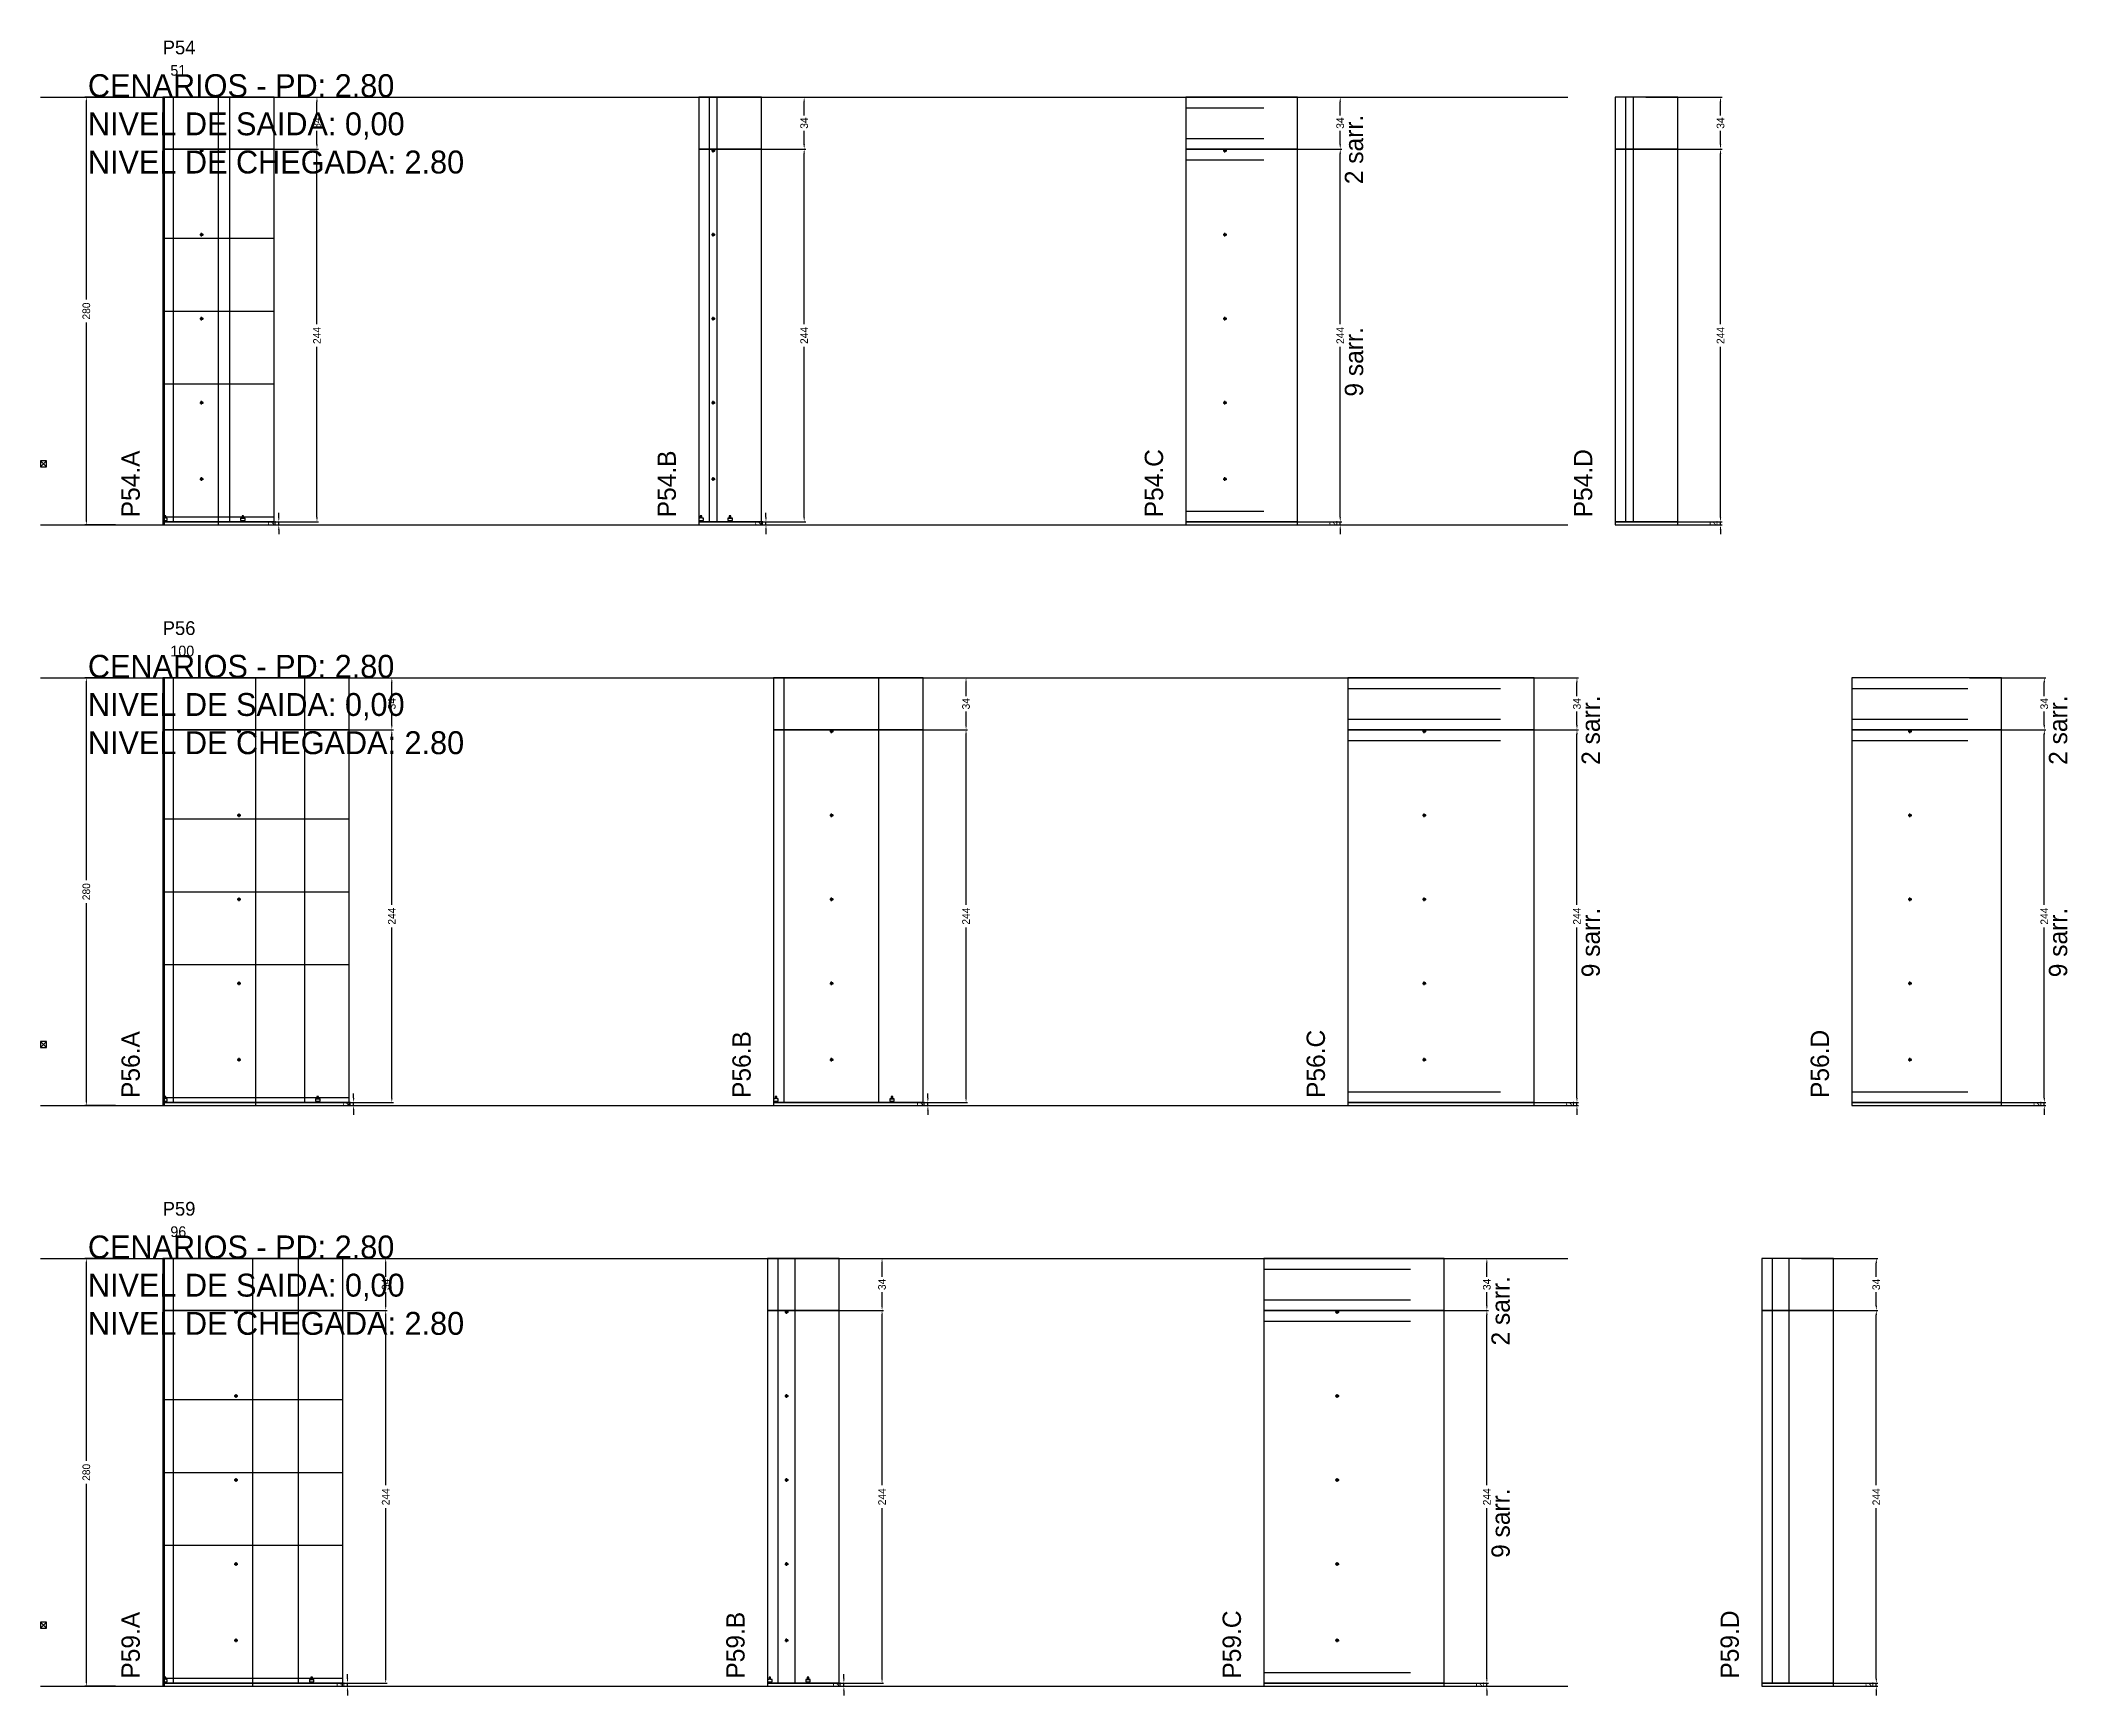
# Model space of a CAD drawing. Header units: centimetres. Extents: x -10500 to 4299, y -11026 to 295.
# Drawn here: x -7000 to -5673, y -8366 to -7283 of the extents above; entities that cross this region are included whole.
import ezdxf

# ---------------------------------------------------------------- set-up
doc = ezdxf.new("R2010")
doc.units = ezdxf.units.CM
doc.linetypes.add('DASHED', pattern=[2, -2])
for name, color, linetype in [('CHAPA', 140, 'Continuous'), ('COTA', 241, 'Continuous'), ('COTAS FURACAO', 16, 'Continuous'), ('Madeira', 30, 'Continuous'), ('MEIO_PONT', 160, 'Continuous'), ('NOMENCLATURA', 7, 'Continuous'), ('Nível', 160, 'Continuous'), ('Painéis', 200, 'Continuous'), ('Perfil Metálico', 150, 'Continuous'), ('SARR_2.2x7', 40, 'Continuous'), ('SARRAFO DE PRESSAO', 200, 'Continuous'), ('texto', 7, 'Continuous'), ('TEXTO_GERAL', 7, 'Continuous')]:
    doc.layers.add(name, color=color, linetype=linetype)
doc.dimstyles.new('PAINEL-NOVA', dxfattribs={"dimtxt": 5, "dimasz": 3, "dimexe": 1, "dimexo": 1, "dimgap": 1, "dimtad": 1, "dimcen": 2.5, "dimazin": 3, "dimtfac": 1, "dimtmove": 0, "dimatfit": 3})

msp = doc.modelspace()

# ---------------------------------------------------------------- texts
at = {"layer": 'NOMENCLATURA'}
for s, p in [('CENARIOS - PD: 2.80', (-6969, -7320)), ('NIVEL DE SAIDA: 0,00', (-6969, -7345)), ('NIVEL DE CHEGADA: 2.80', (-6969, -7370)), ('CENARIOS - PD: 2.80', (-6969, -7700)), ('NIVEL DE SAIDA: 0,00', (-6969, -7725)), ('NIVEL DE CHEGADA: 2.80', (-6969, -7750)), ('CENARIOS - PD: 2.80', (-6969, -8080)), ('NIVEL DE SAIDA: 0,00', (-6969, -8105)), ('NIVEL DE CHEGADA: 2.80', (-6969, -8130))]:
    msp.add_text(s, height=15, dxfattribs=at).set_placement(p)
for s, p in [('2 sarr.', (-6134, -7377)), ('9 sarr.', (-6134, -7516)), ('P54.A', (-6935, -7595)), ('P54.C', (-6265, -7595)), ('P54.D', (-5984, -7595)), ('P54.B', (-6584, -7595)), ('2 sarr.', (-5979, -7757)), ('2 sarr.', (-5673, -7757)), ('9 sarr.', (-5979, -7896)), ('9 sarr.', (-5673, -7896)), ('P56.A', (-6935, -7975)), ('P56.B', (-6535, -7975)), ('P56.C', (-6159, -7975)), ('P56.D', (-5829, -7975)), ('2 sarr.', (-6038, -8137)), ('9 sarr.', (-6038, -8276)), ('P59.A', (-6935, -8355)), ('P59.B', (-6539, -8355)), ('P59.C', (-6214, -8355)), ('P59.D', (-5888, -8355))]:
    msp.add_text(s, height=12, rotation=90, dxfattribs=at).set_placement(p)
at = {"layer": 'texto'}
for s, p in [('51', (-6915, -7306)), ('100', (-6915, -7686)), ('96', (-6915, -8066))]:
    msp.add_text(s, height=7, dxfattribs=at).set_placement(p)
at = {"layer": 'TEXTO_GERAL'}
for s, p in [('P54', (-6920, -7292)), ('P56', (-6920, -7672)), ('P59', (-6920, -8052))]:
    msp.add_text(s, height=9, dxfattribs=at).set_placement(p)

# ---------------------------------------------------------------- blocks, each defined once
blk = doc.blocks.new('_CLOSEDFILLED')
at = {"color": 0, "linetype": 'BYBLOCK'}
blk.add_solid([(-1, 0.16), (0, 0), (-1, -0.16)], dxfattribs=at)
blk = doc.blocks.new('*D707')
for p, q in [((-6951, -8080), (-6971, -8080)), ((-6970, -8212.5), (-6970, -8083)), ((-6970, -8357), (-6970, -8227.5)), ((-6951, -8360), (-6971, -8360))]:
    blk.add_line(p, q)
at = {"layer": 'Defpoints'}
for p in [(-6950, -8080), (-6970, -8360), (-6950, -8360)]:
    blk.add_point(p, dxfattribs=at)
at = {"layer": 'COTA', "xscale": 3, "yscale": 3}
for p, rotation in [((-6970, -8080), 90), ((-6970, -8360), 270)]:
    blk.add_blockref('_CLOSEDFILLED', p, dxfattribs=dict(at, rotation=rotation))
at = {"layer": 'COTA', "insert": (-6970, -8220), "char_height": 5, "attachment_point": 5, "rotation": 90}
blk.add_mtext('280', dxfattribs=at)
blk = doc.blocks.new('MULDURA')
at = {"layer": 'Paineis'}
for p, q in [((0, 0), (4, 4)), ((4, 0), (0, 4))]:
    blk.add_line(p, q, dxfattribs=at)
blk.add_lwpolyline([(0, 0), (4, 0), (4, 4), (0, 4)], close=True, dxfattribs=at)
blk = doc.blocks.new('*D709')
for p, q in [((-6823, -8114), (-6773, -8114)), ((-6774, -8228.5), (-6774, -8117)), ((-6774, -8355), (-6774, -8243.5)), ((-6823, -8358), (-6773, -8358))]:
    blk.add_line(p, q)
at = {"layer": 'Defpoints'}
for p in [(-6824, -8114), (-6824, -8358), (-6774, -8358)]:
    blk.add_point(p, dxfattribs=at)
at = {"layer": 'COTA', "xscale": 3, "yscale": 3}
for p, rotation in [((-6774, -8114), 90), ((-6774, -8358), 270)]:
    blk.add_blockref('_CLOSEDFILLED', p, dxfattribs=dict(at, rotation=rotation))
at = {"layer": 'COTA', "insert": (-6774, -8236), "char_height": 5, "attachment_point": 5, "rotation": 90}
blk.add_mtext('244', dxfattribs=at)
blk = doc.blocks.new('*D710')
for p, q in [((-6823, -8080), (-6773, -8080)), ((-6774, -8092), (-6774, -8083)), ((-6774, -8111), (-6774, -8102)), ((-6823, -8114), (-6773, -8114))]:
    blk.add_line(p, q)
at = {"layer": 'Defpoints'}
for p in [(-6824, -8080), (-6824, -8114), (-6774, -8114)]:
    blk.add_point(p, dxfattribs=at)
at = {"layer": 'COTA', "xscale": 3, "yscale": 3}
for p, rotation in [((-6774, -8080), 90), ((-6774, -8114), 270)]:
    blk.add_blockref('_CLOSEDFILLED', p, dxfattribs=dict(at, rotation=rotation))
at = {"layer": 'COTA', "insert": (-6774, -8097), "char_height": 5, "attachment_point": 5, "rotation": 90}
blk.add_mtext('34', dxfattribs=at)
blk = doc.blocks.new('SLIPTEE')
at = {"layer": 'Paineis'}
blk.add_lwpolyline([(0, 0), (3, 0), (3, 1.5), (2, 1.5), (2, 3), (1, 3), (1, 1.5), (0, 1.5)], close=True, dxfattribs=at)
blk = doc.blocks.new('SLIPTDD')
at = {"layer": 'Paineis'}
blk.add_line((0, 1.5), (3, 1.5), dxfattribs=at)
blk.add_lwpolyline([(0, 0), (3, 0), (3, 1.5), (2, 1.5), (2, 3), (1, 3), (1, 1.5), (0, 1.5)], close=True, dxfattribs=at)
blk = doc.blocks.new('furacao')
at = {"layer": 'COTAS FURACAO'}
for p, q in [((-1.2, 0), (1.2, 0)), ((0, -1.2), (0, 1.2))]:
    blk.add_line(p, q, dxfattribs=at)
blk.add_circle((0, 0), 0.8, dxfattribs=at)
blk = doc.blocks.new('*D712')
for p, q in [((-6498, -8114), (-6448, -8114)), ((-6449, -8228.5), (-6449, -8117)), ((-6449, -8355), (-6449, -8243.5)), ((-6498, -8358), (-6448, -8358))]:
    blk.add_line(p, q)
at = {"layer": 'Defpoints'}
for p in [(-6499, -8114), (-6499, -8358), (-6449, -8358)]:
    blk.add_point(p, dxfattribs=at)
at = {"layer": 'COTA', "xscale": 3, "yscale": 3}
for p, rotation in [((-6449, -8114), 90), ((-6449, -8358), 270)]:
    blk.add_blockref('_CLOSEDFILLED', p, dxfattribs=dict(at, rotation=rotation))
at = {"layer": 'COTA', "insert": (-6449, -8236), "char_height": 5, "attachment_point": 5, "rotation": 90}
blk.add_mtext('244', dxfattribs=at)
blk = doc.blocks.new('*D713')
for p, q in [((-6498, -8080), (-6448, -8080)), ((-6449, -8092), (-6449, -8083)), ((-6449, -8111), (-6449, -8102)), ((-6498, -8114), (-6448, -8114))]:
    blk.add_line(p, q)
at = {"layer": 'Defpoints'}
for p in [(-6499, -8080), (-6499, -8114), (-6449, -8114)]:
    blk.add_point(p, dxfattribs=at)
at = {"layer": 'COTA', "xscale": 3, "yscale": 3}
for p, rotation in [((-6449, -8080), 90), ((-6449, -8114), 270)]:
    blk.add_blockref('_CLOSEDFILLED', p, dxfattribs=dict(at, rotation=rotation))
at = {"layer": 'COTA', "insert": (-6449, -8097), "char_height": 5, "attachment_point": 5, "rotation": 90}
blk.add_mtext('34', dxfattribs=at)
blk = doc.blocks.new('*D715')
for p, q in [((-6102, -8114), (-6052, -8114)), ((-6053, -8228.5), (-6053, -8117)), ((-6053, -8355), (-6053, -8243.5)), ((-6102, -8358), (-6052, -8358))]:
    blk.add_line(p, q)
at = {"layer": 'Defpoints'}
for p in [(-6103, -8114), (-6103, -8358), (-6053, -8358)]:
    blk.add_point(p, dxfattribs=at)
at = {"layer": 'COTA', "xscale": 3, "yscale": 3}
for p, rotation in [((-6053, -8114), 90), ((-6053, -8358), 270)]:
    blk.add_blockref('_CLOSEDFILLED', p, dxfattribs=dict(at, rotation=rotation))
at = {"layer": 'COTA', "insert": (-6053, -8236), "char_height": 5, "attachment_point": 5, "rotation": 90}
blk.add_mtext('244', dxfattribs=at)
blk = doc.blocks.new('*D716')
for p, q in [((-6102, -8080), (-6052, -8080)), ((-6053, -8092), (-6053, -8083)), ((-6053, -8111), (-6053, -8102)), ((-6102, -8114), (-6052, -8114))]:
    blk.add_line(p, q)
at = {"layer": 'Defpoints'}
for p in [(-6103, -8080), (-6103, -8114), (-6053, -8114)]:
    blk.add_point(p, dxfattribs=at)
at = {"layer": 'COTA', "xscale": 3, "yscale": 3}
for p, rotation in [((-6053, -8080), 90), ((-6053, -8114), 270)]:
    blk.add_blockref('_CLOSEDFILLED', p, dxfattribs=dict(at, rotation=rotation))
at = {"layer": 'COTA', "insert": (-6053, -8097), "char_height": 5, "attachment_point": 5, "rotation": 90}
blk.add_mtext('34', dxfattribs=at)
blk = doc.blocks.new('*D718')
for p, q in [((-5847, -8114), (-5797, -8114)), ((-5798, -8228.5), (-5798, -8117)), ((-5798, -8355), (-5798, -8243.5)), ((-5847, -8358), (-5797, -8358))]:
    blk.add_line(p, q)
at = {"layer": 'Defpoints'}
for p in [(-5848, -8114), (-5848, -8358), (-5798, -8358)]:
    blk.add_point(p, dxfattribs=at)
at = {"layer": 'COTA', "xscale": 3, "yscale": 3}
for p, rotation in [((-5798, -8114), 90), ((-5798, -8358), 270)]:
    blk.add_blockref('_CLOSEDFILLED', p, dxfattribs=dict(at, rotation=rotation))
at = {"layer": 'COTA', "insert": (-5798, -8236), "char_height": 5, "attachment_point": 5, "rotation": 90}
blk.add_mtext('244', dxfattribs=at)
blk = doc.blocks.new('*D719')
for p, q in [((-5847, -8080), (-5797, -8080)), ((-5798, -8092), (-5798, -8083)), ((-5798, -8111), (-5798, -8102)), ((-5847, -8114), (-5797, -8114))]:
    blk.add_line(p, q)
at = {"layer": 'Defpoints'}
for p in [(-5848, -8080), (-5848, -8114), (-5798, -8114)]:
    blk.add_point(p, dxfattribs=at)
at = {"layer": 'COTA', "xscale": 3, "yscale": 3}
for p, rotation in [((-5798, -8080), 90), ((-5798, -8114), 270)]:
    blk.add_blockref('_CLOSEDFILLED', p, dxfattribs=dict(at, rotation=rotation))
at = {"layer": 'COTA', "insert": (-5798, -8097), "char_height": 5, "attachment_point": 5, "rotation": 90}
blk.add_mtext('34', dxfattribs=at)
blk = doc.blocks.new('*D673')
for p, q in [((-6951, -7700), (-6971, -7700)), ((-6970, -7832.5), (-6970, -7703)), ((-6970, -7977), (-6970, -7847.5)), ((-6951, -7980), (-6971, -7980))]:
    blk.add_line(p, q)
at = {"layer": 'Defpoints'}
for p in [(-6950, -7700), (-6970, -7980), (-6950, -7980)]:
    blk.add_point(p, dxfattribs=at)
at = {"layer": 'COTA', "xscale": 3, "yscale": 3}
for p, rotation in [((-6970, -7700), 90), ((-6970, -7980), 270)]:
    blk.add_blockref('_CLOSEDFILLED', p, dxfattribs=dict(at, rotation=rotation))
at = {"layer": 'COTA', "insert": (-6970, -7840), "char_height": 5, "attachment_point": 5, "rotation": 90}
blk.add_mtext('280', dxfattribs=at)
blk = doc.blocks.new('*D675')
for p, q in [((-6819, -7734), (-6769, -7734)), ((-6770, -7848.5), (-6770, -7737)), ((-6770, -7975), (-6770, -7863.5)), ((-6819, -7978), (-6769, -7978))]:
    blk.add_line(p, q)
at = {"layer": 'Defpoints'}
for p in [(-6820, -7734), (-6820, -7978), (-6770, -7978)]:
    blk.add_point(p, dxfattribs=at)
at = {"layer": 'COTA', "xscale": 3, "yscale": 3}
for p, rotation in [((-6770, -7734), 90), ((-6770, -7978), 270)]:
    blk.add_blockref('_CLOSEDFILLED', p, dxfattribs=dict(at, rotation=rotation))
at = {"layer": 'COTA', "insert": (-6770, -7856), "char_height": 5, "attachment_point": 5, "rotation": 90}
blk.add_mtext('244', dxfattribs=at)
blk = doc.blocks.new('*D676')
for p, q in [((-6819, -7700), (-6769, -7700)), ((-6770, -7712), (-6770, -7703)), ((-6770, -7731), (-6770, -7722)), ((-6819, -7734), (-6769, -7734))]:
    blk.add_line(p, q)
at = {"layer": 'Defpoints'}
for p in [(-6820, -7700), (-6820, -7734), (-6770, -7734)]:
    blk.add_point(p, dxfattribs=at)
at = {"layer": 'COTA', "xscale": 3, "yscale": 3}
for p, rotation in [((-6770, -7700), 90), ((-6770, -7734), 270)]:
    blk.add_blockref('_CLOSEDFILLED', p, dxfattribs=dict(at, rotation=rotation))
at = {"layer": 'COTA', "insert": (-6770, -7717), "char_height": 5, "attachment_point": 5, "rotation": 90}
blk.add_mtext('34', dxfattribs=at)
blk = doc.blocks.new('*D678')
for p, q in [((-6443, -7734), (-6393, -7734)), ((-6394, -7848.5), (-6394, -7737)), ((-6394, -7975), (-6394, -7863.5)), ((-6443, -7978), (-6393, -7978))]:
    blk.add_line(p, q)
at = {"layer": 'Defpoints'}
for p in [(-6444, -7734), (-6444, -7978), (-6394, -7978)]:
    blk.add_point(p, dxfattribs=at)
at = {"layer": 'COTA', "xscale": 3, "yscale": 3}
for p, rotation in [((-6394, -7734), 90), ((-6394, -7978), 270)]:
    blk.add_blockref('_CLOSEDFILLED', p, dxfattribs=dict(at, rotation=rotation))
at = {"layer": 'COTA', "insert": (-6394, -7856), "char_height": 5, "attachment_point": 5, "rotation": 90}
blk.add_mtext('244', dxfattribs=at)
blk = doc.blocks.new('*D679')
for p, q in [((-6443, -7700), (-6393, -7700)), ((-6394, -7712), (-6394, -7703)), ((-6394, -7731), (-6394, -7722)), ((-6443, -7734), (-6393, -7734))]:
    blk.add_line(p, q)
at = {"layer": 'Defpoints'}
for p in [(-6444, -7700), (-6444, -7734), (-6394, -7734)]:
    blk.add_point(p, dxfattribs=at)
at = {"layer": 'COTA', "xscale": 3, "yscale": 3}
for p, rotation in [((-6394, -7700), 90), ((-6394, -7734), 270)]:
    blk.add_blockref('_CLOSEDFILLED', p, dxfattribs=dict(at, rotation=rotation))
at = {"layer": 'COTA', "insert": (-6394, -7717), "char_height": 5, "attachment_point": 5, "rotation": 90}
blk.add_mtext('34', dxfattribs=at)
blk = doc.blocks.new('*D681')
for p, q in [((-6043, -7734), (-5993, -7734)), ((-5994, -7848.5), (-5994, -7737)), ((-5994, -7975), (-5994, -7863.5)), ((-6043, -7978), (-5993, -7978))]:
    blk.add_line(p, q)
at = {"layer": 'Defpoints'}
for p in [(-6044, -7734), (-6044, -7978), (-5994, -7978)]:
    blk.add_point(p, dxfattribs=at)
at = {"layer": 'COTA', "xscale": 3, "yscale": 3}
for p, rotation in [((-5994, -7734), 90), ((-5994, -7978), 270)]:
    blk.add_blockref('_CLOSEDFILLED', p, dxfattribs=dict(at, rotation=rotation))
at = {"layer": 'COTA', "insert": (-5994, -7856), "char_height": 5, "attachment_point": 5, "rotation": 90}
blk.add_mtext('244', dxfattribs=at)
blk = doc.blocks.new('*D682')
for p, q in [((-6043, -7700), (-5993, -7700)), ((-5994, -7712), (-5994, -7703)), ((-5994, -7731), (-5994, -7722)), ((-6043, -7734), (-5993, -7734))]:
    blk.add_line(p, q)
at = {"layer": 'Defpoints'}
for p in [(-6044, -7700), (-6044, -7734), (-5994, -7734)]:
    blk.add_point(p, dxfattribs=at)
at = {"layer": 'COTA', "xscale": 3, "yscale": 3}
for p, rotation in [((-5994, -7700), 90), ((-5994, -7734), 270)]:
    blk.add_blockref('_CLOSEDFILLED', p, dxfattribs=dict(at, rotation=rotation))
at = {"layer": 'COTA', "insert": (-5994, -7717), "char_height": 5, "attachment_point": 5, "rotation": 90}
blk.add_mtext('34', dxfattribs=at)
blk = doc.blocks.new('*D684')
for p, q in [((-5737, -7734), (-5687, -7734)), ((-5688, -7848.5), (-5688, -7737)), ((-5688, -7975), (-5688, -7863.5)), ((-5737, -7978), (-5687, -7978))]:
    blk.add_line(p, q)
at = {"layer": 'Defpoints'}
for p in [(-5738, -7734), (-5738, -7978), (-5688, -7978)]:
    blk.add_point(p, dxfattribs=at)
at = {"layer": 'COTA', "xscale": 3, "yscale": 3}
for p, rotation in [((-5688, -7734), 90), ((-5688, -7978), 270)]:
    blk.add_blockref('_CLOSEDFILLED', p, dxfattribs=dict(at, rotation=rotation))
at = {"layer": 'COTA', "insert": (-5688, -7856), "char_height": 5, "attachment_point": 5, "rotation": 90}
blk.add_mtext('244', dxfattribs=at)
blk = doc.blocks.new('*D685')
for p, q in [((-5737, -7700), (-5687, -7700)), ((-5688, -7712), (-5688, -7703)), ((-5688, -7731), (-5688, -7722)), ((-5737, -7734), (-5687, -7734))]:
    blk.add_line(p, q)
at = {"layer": 'Defpoints'}
for p in [(-5738, -7700), (-5738, -7734), (-5688, -7734)]:
    blk.add_point(p, dxfattribs=at)
at = {"layer": 'COTA', "xscale": 3, "yscale": 3}
for p, rotation in [((-5688, -7700), 90), ((-5688, -7734), 270)]:
    blk.add_blockref('_CLOSEDFILLED', p, dxfattribs=dict(at, rotation=rotation))
at = {"layer": 'COTA', "insert": (-5688, -7717), "char_height": 5, "attachment_point": 5, "rotation": 90}
blk.add_mtext('34', dxfattribs=at)
blk = doc.blocks.new('*D639')
for p, q in [((-6951, -7320), (-6971, -7320)), ((-6970, -7452.5), (-6970, -7323)), ((-6970, -7597), (-6970, -7467.5)), ((-6951, -7600), (-6971, -7600))]:
    blk.add_line(p, q)
at = {"layer": 'Defpoints'}
for p in [(-6950, -7320), (-6970, -7600), (-6950, -7600)]:
    blk.add_point(p, dxfattribs=at)
at = {"layer": 'COTA', "xscale": 3, "yscale": 3}
for p, rotation in [((-6970, -7320), 90), ((-6970, -7600), 270)]:
    blk.add_blockref('_CLOSEDFILLED', p, dxfattribs=dict(at, rotation=rotation))
at = {"layer": 'COTA', "insert": (-6970, -7460), "char_height": 5, "attachment_point": 5, "rotation": 90}
blk.add_mtext('280', dxfattribs=at)
blk = doc.blocks.new('*D641')
for p, q in [((-6868, -7354), (-6818, -7354)), ((-6819, -7468.5), (-6819, -7357)), ((-6819, -7595), (-6819, -7483.5)), ((-6868, -7598), (-6818, -7598))]:
    blk.add_line(p, q)
at = {"layer": 'Defpoints'}
for p in [(-6869, -7354), (-6869, -7598), (-6819, -7598)]:
    blk.add_point(p, dxfattribs=at)
at = {"layer": 'COTA', "xscale": 3, "yscale": 3}
for p, rotation in [((-6819, -7354), 90), ((-6819, -7598), 270)]:
    blk.add_blockref('_CLOSEDFILLED', p, dxfattribs=dict(at, rotation=rotation))
at = {"layer": 'COTA', "insert": (-6819, -7476), "char_height": 5, "attachment_point": 5, "rotation": 90}
blk.add_mtext('244', dxfattribs=at)
blk = doc.blocks.new('*D642')
for p, q in [((-6868, -7320), (-6818, -7320)), ((-6819, -7332), (-6819, -7323)), ((-6819, -7351), (-6819, -7342)), ((-6868, -7354), (-6818, -7354))]:
    blk.add_line(p, q)
at = {"layer": 'Defpoints'}
for p in [(-6869, -7320), (-6869, -7354), (-6819, -7354)]:
    blk.add_point(p, dxfattribs=at)
at = {"layer": 'COTA', "xscale": 3, "yscale": 3}
for p, rotation in [((-6819, -7320), 90), ((-6819, -7354), 270)]:
    blk.add_blockref('_CLOSEDFILLED', p, dxfattribs=dict(at, rotation=rotation))
at = {"layer": 'COTA', "insert": (-6819, -7337), "char_height": 5, "attachment_point": 5, "rotation": 90}
blk.add_mtext('34', dxfattribs=at)
blk = doc.blocks.new('*D644')
for p, q in [((-6549, -7354), (-6499, -7354)), ((-6500, -7468.5), (-6500, -7357)), ((-6500, -7595), (-6500, -7483.5)), ((-6549, -7598), (-6499, -7598))]:
    blk.add_line(p, q)
at = {"layer": 'Defpoints'}
for p in [(-6550, -7354), (-6550, -7598), (-6500, -7598)]:
    blk.add_point(p, dxfattribs=at)
at = {"layer": 'COTA', "xscale": 3, "yscale": 3}
for p, rotation in [((-6500, -7354), 90), ((-6500, -7598), 270)]:
    blk.add_blockref('_CLOSEDFILLED', p, dxfattribs=dict(at, rotation=rotation))
at = {"layer": 'COTA', "insert": (-6500, -7476), "char_height": 5, "attachment_point": 5, "rotation": 90}
blk.add_mtext('244', dxfattribs=at)
blk = doc.blocks.new('*D645')
for p, q in [((-6549, -7320), (-6499, -7320)), ((-6500, -7332), (-6500, -7323)), ((-6500, -7351), (-6500, -7342)), ((-6549, -7354), (-6499, -7354))]:
    blk.add_line(p, q)
at = {"layer": 'Defpoints'}
for p in [(-6550, -7320), (-6550, -7354), (-6500, -7354)]:
    blk.add_point(p, dxfattribs=at)
at = {"layer": 'COTA', "xscale": 3, "yscale": 3}
for p, rotation in [((-6500, -7320), 90), ((-6500, -7354), 270)]:
    blk.add_blockref('_CLOSEDFILLED', p, dxfattribs=dict(at, rotation=rotation))
at = {"layer": 'COTA', "insert": (-6500, -7337), "char_height": 5, "attachment_point": 5, "rotation": 90}
blk.add_mtext('34', dxfattribs=at)
blk = doc.blocks.new('*D647')
for p, q in [((-6198, -7354), (-6148, -7354)), ((-6149, -7468.5), (-6149, -7357)), ((-6149, -7595), (-6149, -7483.5)), ((-6198, -7598), (-6148, -7598))]:
    blk.add_line(p, q)
at = {"layer": 'Defpoints'}
for p in [(-6199, -7354), (-6199, -7598), (-6149, -7598)]:
    blk.add_point(p, dxfattribs=at)
at = {"layer": 'COTA', "xscale": 3, "yscale": 3}
for p, rotation in [((-6149, -7354), 90), ((-6149, -7598), 270)]:
    blk.add_blockref('_CLOSEDFILLED', p, dxfattribs=dict(at, rotation=rotation))
at = {"layer": 'COTA', "insert": (-6149, -7476), "char_height": 5, "attachment_point": 5, "rotation": 90}
blk.add_mtext('244', dxfattribs=at)
blk = doc.blocks.new('*D648')
for p, q in [((-6198, -7320), (-6148, -7320)), ((-6149, -7332), (-6149, -7323)), ((-6149, -7351), (-6149, -7342)), ((-6198, -7354), (-6148, -7354))]:
    blk.add_line(p, q)
at = {"layer": 'Defpoints'}
for p in [(-6199, -7320), (-6199, -7354), (-6149, -7354)]:
    blk.add_point(p, dxfattribs=at)
at = {"layer": 'COTA', "xscale": 3, "yscale": 3}
for p, rotation in [((-6149, -7320), 90), ((-6149, -7354), 270)]:
    blk.add_blockref('_CLOSEDFILLED', p, dxfattribs=dict(at, rotation=rotation))
at = {"layer": 'COTA', "insert": (-6149, -7337), "char_height": 5, "attachment_point": 5, "rotation": 90}
blk.add_mtext('34', dxfattribs=at)
blk = doc.blocks.new('*D650')
for p, q in [((-5949, -7354), (-5899, -7354)), ((-5900, -7468.5), (-5900, -7357)), ((-5900, -7595), (-5900, -7483.5)), ((-5949, -7598), (-5899, -7598))]:
    blk.add_line(p, q)
at = {"layer": 'Defpoints'}
for p in [(-5950, -7354), (-5950, -7598), (-5900, -7598)]:
    blk.add_point(p, dxfattribs=at)
at = {"layer": 'COTA', "xscale": 3, "yscale": 3}
for p, rotation in [((-5900, -7354), 90), ((-5900, -7598), 270)]:
    blk.add_blockref('_CLOSEDFILLED', p, dxfattribs=dict(at, rotation=rotation))
at = {"layer": 'COTA', "insert": (-5900, -7476), "char_height": 5, "attachment_point": 5, "rotation": 90}
blk.add_mtext('244', dxfattribs=at)
blk = doc.blocks.new('*D651')
for p, q in [((-5949, -7320), (-5899, -7320)), ((-5900, -7332), (-5900, -7323)), ((-5900, -7351), (-5900, -7342)), ((-5949, -7354), (-5899, -7354))]:
    blk.add_line(p, q)
at = {"layer": 'Defpoints'}
for p in [(-5950, -7320), (-5950, -7354), (-5900, -7354)]:
    blk.add_point(p, dxfattribs=at)
at = {"layer": 'COTA', "xscale": 3, "yscale": 3}
for p, rotation in [((-5900, -7320), 90), ((-5900, -7354), 270)]:
    blk.add_blockref('_CLOSEDFILLED', p, dxfattribs=dict(at, rotation=rotation))
at = {"layer": 'COTA', "insert": (-5900, -7337), "char_height": 5, "attachment_point": 5, "rotation": 90}
blk.add_mtext('34', dxfattribs=at)

# ---------------------------------------------------------------- dimensions: what is measured, and where the dimension line sits
at = {"layer": 'COTA'}
for base, p1, p2, picture, middle in [((-6970, -7600), (-6950, -7600), (-6950, -7320), '*D639', (-6970, -7460)), ((-6819, -7354), (-6869, -7354), (-6869, -7320), '*D642', (-6819, -7337)), ((-6500, -7354), (-6550, -7354), (-6550, -7320), '*D645', (-6500, -7337)), ((-6149, -7354), (-6199, -7354), (-6199, -7320), '*D648', (-6149, -7337)), ((-5900, -7354), (-5950, -7354), (-5950, -7320), '*D651', (-5900, -7337)), ((-6819, -7598), (-6869, -7598), (-6869, -7354), '*D641', (-6819, -7476)), ((-6500, -7598), (-6550, -7598), (-6550, -7354), '*D644', (-6500, -7476)), ((-6149, -7598), (-6199, -7598), (-6199, -7354), '*D647', (-6149, -7476)), ((-5900, -7598), (-5950, -7598), (-5950, -7354), '*D650', (-5900, -7476)), ((-6970, -7980), (-6950, -7980), (-6950, -7700), '*D673', (-6970, -7840)), ((-6770, -7734), (-6820, -7734), (-6820, -7700), '*D676', (-6770, -7717)), ((-6394, -7734), (-6444, -7734), (-6444, -7700), '*D679', (-6394, -7717)), ((-5994, -7734), (-6044, -7734), (-6044, -7700), '*D682', (-5994, -7717)), ((-5688, -7734), (-5738, -7734), (-5738, -7700), '*D685', (-5688, -7717)), ((-6770, -7978), (-6820, -7978), (-6820, -7734), '*D675', (-6770, -7856)), ((-6394, -7978), (-6444, -7978), (-6444, -7734), '*D678', (-6394, -7856)), ((-5994, -7978), (-6044, -7978), (-6044, -7734), '*D681', (-5994, -7856)), ((-5688, -7978), (-5738, -7978), (-5738, -7734), '*D684', (-5688, -7856)), ((-6970, -8360), (-6950, -8360), (-6950, -8080), '*D707', (-6970, -8220)), ((-6774, -8114), (-6824, -8114), (-6824, -8080), '*D710', (-6774, -8097)), ((-6449, -8114), (-6499, -8114), (-6499, -8080), '*D713', (-6449, -8097)), ((-6053, -8114), (-6103, -8114), (-6103, -8080), '*D716', (-6053, -8097)), ((-5798, -8114), (-5848, -8114), (-5848, -8080), '*D719', (-5798, -8097)), ((-6774, -8358), (-6824, -8358), (-6824, -8114), '*D709', (-6774, -8236)), ((-6449, -8358), (-6499, -8358), (-6499, -8114), '*D712', (-6449, -8236)), ((-6053, -8358), (-6103, -8358), (-6103, -8114), '*D715', (-6053, -8236)), ((-5798, -8358), (-5848, -8358), (-5848, -8114), '*D718', (-5798, -8236))]:
    dim = msp.add_linear_dim(base=base, p1=p1, p2=p2, angle=90, dimstyle='PAINEL-NOVA', dxfattribs=at)
    dim.commit()
    dim.dimension.update_dxf_attribs({"geometry": picture, "text_midpoint": middle})
for base, p1, p2 in [((-6844, -7600), (-6869, -7600), (-6869, -7598)), ((-6525, -7600), (-6550, -7600), (-6550, -7598)), ((-6149, -7600), (-6199, -7600), (-6199, -7598)), ((-5900, -7600), (-5950, -7600), (-5950, -7598)), ((-6795, -7980), (-6820, -7980), (-6820, -7978)), ((-6419, -7980), (-6444, -7980), (-6444, -7978)), ((-5994, -7980), (-6044, -7980), (-6044, -7978)), ((-5688, -7980), (-5738, -7980), (-5738, -7978)), ((-6799, -8360), (-6824, -8360), (-6824, -8358)), ((-6474, -8360), (-6499, -8360), (-6499, -8358)), ((-6053, -8360), (-6103, -8360), (-6103, -8358)), ((-5798, -8360), (-5848, -8360), (-5848, -8358))]:
    msp.add_linear_dim(base=base, p1=p1, p2=p2, angle=90, dimstyle='PAINEL-NOVA', dxfattribs=at).render()

# ---------------------------------------------------------------- linework, layer by layer
at = {"layer": 'CHAPA'}
for points in [[(-6920, -7600), (-6918.8, -7600), (-6918.8, -7320), (-6920, -7320)], [(-6920, -7980), (-6918.8, -7980), (-6918.8, -7700), (-6920, -7700)], [(-6920, -8360), (-6918.8, -8360), (-6918.8, -8080), (-6920, -8080)]]:
    msp.add_lwpolyline(points, close=True, dxfattribs=at)
at = {"layer": 'Madeira'}
for points in [[(-6920, -7412.4), (-6847, -7412.4)], [(-6920, -7507.6), (-6847, -7507.6)], [(-6920, -7792.4), (-6798, -7792.4)], [(-6920, -7887.6), (-6798, -7887.6)], [(-6920, -8172.4), (-6802, -8172.4)], [(-6920, -8267.6), (-6802, -8267.6)]]:
    msp.add_lwpolyline(points, dxfattribs=at)
at = {"layer": 'MEIO_PONT'}
for points in [[(-6920, -7460), (-6847, -7460)], [(-6920, -7840), (-6798, -7840)], [(-6920, -8220), (-6802, -8220)]]:
    msp.add_lwpolyline(points, dxfattribs=at)
at = {"layer": 'Nível', "linetype": 'DASHED'}
for points in [[(-7000, -7320), (-6000, -7320)], [(-7000, -7600), (-6000, -7600)], [(-7000, -7700), (-6000, -7700)], [(-7000, -7980), (-6000, -7980)], [(-7000, -8080), (-6000, -8080)], [(-7000, -8360), (-6000, -8360)]]:
    msp.add_lwpolyline(points, dxfattribs=at)
at = {"layer": 'Painéis'}
for points in [[(-6920, -7354), (-6847, -7354), (-6847, -7320), (-6920, -7320)], [(-6920, -7600), (-6847, -7600), (-6847, -7320), (-6920, -7320)], [(-6569, -7354), (-6528, -7354), (-6528, -7320), (-6569, -7320)], [(-6250, -7354), (-6177, -7354), (-6177, -7320), (-6250, -7320)], [(-5969, -7354), (-5928, -7354), (-5928, -7320), (-5969, -7320)], [(-6920, -7598), (-6847, -7598), (-6847, -7354), (-6920, -7354)], [(-6569, -7598), (-6528, -7598), (-6528, -7354), (-6569, -7354)], [(-6250, -7598), (-6177, -7598), (-6177, -7354), (-6250, -7354)], [(-5969, -7598), (-5928, -7598), (-5928, -7354), (-5969, -7354)], [(-6920, -7600), (-6847, -7600), (-6847, -7598), (-6920, -7598)], [(-6569, -7600), (-6528, -7600), (-6528, -7598), (-6569, -7598)], [(-6250, -7600), (-6177, -7600), (-6177, -7598), (-6250, -7598)], [(-5969, -7600), (-5928, -7600), (-5928, -7598), (-5969, -7598)], [(-6920, -7734), (-6798, -7734), (-6798, -7700), (-6920, -7700)], [(-6920, -7980), (-6798, -7980), (-6798, -7700), (-6920, -7700)], [(-6520, -7734), (-6422, -7734), (-6422, -7700), (-6520, -7700)], [(-6144, -7734), (-6022, -7734), (-6022, -7700), (-6144, -7700)], [(-5814, -7734), (-5716, -7734), (-5716, -7700), (-5814, -7700)], [(-6920, -7978), (-6798, -7978), (-6798, -7734), (-6920, -7734)], [(-6520, -7978), (-6422, -7978), (-6422, -7734), (-6520, -7734)], [(-6144, -7978), (-6022, -7978), (-6022, -7734), (-6144, -7734)], [(-5814, -7978), (-5716, -7978), (-5716, -7734), (-5814, -7734)], [(-6920, -7980), (-6798, -7980), (-6798, -7978), (-6920, -7978)], [(-6520, -7980), (-6422, -7980), (-6422, -7978), (-6520, -7978)], [(-6144, -7980), (-6022, -7980), (-6022, -7978), (-6144, -7978)], [(-5814, -7980), (-5716, -7980), (-5716, -7978), (-5814, -7978)], [(-6920, -8114), (-6802, -8114), (-6802, -8080), (-6920, -8080)], [(-6920, -8360), (-6802, -8360), (-6802, -8080), (-6920, -8080)], [(-6524, -8114), (-6477, -8114), (-6477, -8080), (-6524, -8080)], [(-6199, -8114), (-6081, -8114), (-6081, -8080), (-6199, -8080)], [(-5873, -8114), (-5826, -8114), (-5826, -8080), (-5873, -8080)], [(-6920, -8358), (-6802, -8358), (-6802, -8114), (-6920, -8114)], [(-6524, -8358), (-6477, -8358), (-6477, -8114), (-6524, -8114)], [(-6199, -8358), (-6081, -8358), (-6081, -8114), (-6199, -8114)], [(-5873, -8358), (-5826, -8358), (-5826, -8114), (-5873, -8114)], [(-6920, -8360), (-6802, -8360), (-6802, -8358), (-6920, -8358)], [(-6524, -8360), (-6477, -8360), (-6477, -8358), (-6524, -8358)], [(-6199, -8360), (-6081, -8360), (-6081, -8358), (-6199, -8358)], [(-5873, -8360), (-5826, -8360), (-5826, -8358), (-5873, -8358)]]:
    msp.add_lwpolyline(points, close=True, dxfattribs=at)
at = {"layer": 'Perfil Metálico'}
for p, q in [((-6883.5, -7600), (-6883.5, -7320)), ((-6859, -7980), (-6859, -7700)), ((-6861, -8360), (-6861, -8080))]:
    msp.add_line(p, q, dxfattribs=at)
at = {"layer": 'SARR_2.2x7'}
for points in [[(-6913, -7354), (-6913, -7320)], [(-6876, -7354), (-6876, -7320)], [(-6562, -7354), (-6562, -7320)], [(-6557, -7354), (-6557, -7320)], [(-5962, -7354), (-5962, -7320)], [(-5957, -7354), (-5957, -7320)], [(-6250, -7327), (-6199, -7327)], [(-6250, -7347), (-6199, -7347)], [(-6250, -7361), (-6199, -7361)], [(-6250, -7591), (-6199, -7591)], [(-6913, -7734), (-6913, -7700)], [(-6827, -7734), (-6827, -7700)], [(-6513, -7734), (-6513, -7700)], [(-6451, -7734), (-6451, -7700)], [(-6144, -7707), (-6044, -7707)], [(-5814, -7707), (-5738, -7707)], [(-6144, -7727), (-6044, -7727)], [(-5814, -7727), (-5738, -7727)], [(-6144, -7741), (-6044, -7741)], [(-5814, -7741), (-5738, -7741)], [(-6144, -7971), (-6044, -7971)], [(-5814, -7971), (-5738, -7971)], [(-6913, -8114), (-6913, -8080)], [(-6831, -8114), (-6831, -8080)], [(-6517, -8114), (-6517, -8080)], [(-6506, -8114), (-6506, -8080)], [(-5866, -8114), (-5866, -8080)], [(-5855, -8114), (-5855, -8080)], [(-6199, -8087), (-6103, -8087)], [(-6199, -8107), (-6103, -8107)], [(-6199, -8121), (-6103, -8121)], [(-6199, -8351), (-6103, -8351)]]:
    msp.add_lwpolyline(points, dxfattribs=at)
at = {"layer": 'SARR_2.2x7', "linetype": 'DASHED'}
for points in [[(-6913, -7598), (-6913, -7354)], [(-6876, -7598), (-6876, -7354)], [(-6562, -7598), (-6562, -7354)], [(-6557, -7598), (-6557, -7354)], [(-5962, -7598), (-5962, -7354)], [(-5957, -7598), (-5957, -7354)], [(-6913, -7978), (-6913, -7734)], [(-6827, -7978), (-6827, -7734)], [(-6513, -7978), (-6513, -7734)], [(-6451, -7978), (-6451, -7734)], [(-6913, -8358), (-6913, -8114)], [(-6831, -8358), (-6831, -8114)], [(-6517, -8358), (-6517, -8114)], [(-6506, -8358), (-6506, -8114)], [(-5866, -8358), (-5866, -8114)], [(-5855, -8358), (-5855, -8114)]]:
    msp.add_lwpolyline(points, dxfattribs=at)
at = {"layer": 'SARRAFO DE PRESSAO'}
for points in [[(-6920, -7600), (-6847, -7600), (-6847, -7595), (-6920, -7595)], [(-6920, -7980), (-6798, -7980), (-6798, -7975), (-6920, -7975)], [(-6920, -8360), (-6802, -8360), (-6802, -8355), (-6920, -8355)]]:
    msp.add_lwpolyline(points, close=True, dxfattribs=at)

# ---------------------------------------------------------------- block references
at = {"layer": 'COTA'}
for name, p in [('furacao', (-6894.5, -7355)), ('furacao', (-6559.5, -7355)), ('furacao', (-6224.5, -7355)), ('furacao', (-6894.5, -7410)), ('furacao', (-6559.5, -7410)), ('furacao', (-6224.5, -7410)), ('furacao', (-6894.5, -7465)), ('furacao', (-6559.5, -7465)), ('furacao', (-6224.5, -7465)), ('furacao', (-6894.5, -7520)), ('furacao', (-6559.5, -7520)), ('furacao', (-6224.5, -7520)), ('MULDURA', (-7000, -7562)), ('furacao', (-6894.5, -7570)), ('furacao', (-6559.5, -7570)), ('furacao', (-6224.5, -7570)), ('SLIPTEE', (-6920, -7597)), ('SLIPTDD', (-6869, -7597)), ('SLIPTEE', (-6569, -7597)), ('SLIPTDD', (-6550, -7597)), ('furacao', (-6870, -7735)), ('furacao', (-6482, -7735)), ('furacao', (-6094, -7735)), ('furacao', (-5776, -7735)), ('furacao', (-6870, -7790)), ('furacao', (-6482, -7790)), ('furacao', (-6094, -7790)), ('furacao', (-5776, -7790)), ('furacao', (-6870, -7845)), ('furacao', (-6482, -7845)), ('furacao', (-6094, -7845)), ('furacao', (-5776, -7845)), ('furacao', (-6870, -7900)), ('furacao', (-6482, -7900)), ('furacao', (-6094, -7900)), ('furacao', (-5776, -7900)), ('MULDURA', (-7000, -7942)), ('furacao', (-6870, -7950)), ('furacao', (-6482, -7950)), ('furacao', (-6094, -7950)), ('furacao', (-5776, -7950)), ('SLIPTEE', (-6920, -7977)), ('SLIPTDD', (-6820, -7977)), ('SLIPTEE', (-6520, -7977)), ('SLIPTDD', (-6444, -7977)), ('furacao', (-6872, -8115)), ('furacao', (-6511.5, -8115)), ('furacao', (-6151, -8115)), ('furacao', (-6872, -8170)), ('furacao', (-6511.5, -8170)), ('furacao', (-6151, -8170)), ('furacao', (-6872, -8225)), ('furacao', (-6511.5, -8225)), ('furacao', (-6151, -8225)), ('furacao', (-6872, -8280)), ('furacao', (-6511.5, -8280)), ('furacao', (-6151, -8280)), ('MULDURA', (-7000, -8322)), ('furacao', (-6872, -8330)), ('furacao', (-6511.5, -8330)), ('furacao', (-6151, -8330)), ('SLIPTEE', (-6920, -8357)), ('SLIPTDD', (-6824, -8357)), ('SLIPTEE', (-6524, -8357)), ('SLIPTDD', (-6499, -8357))]:
    msp.add_blockref(name, p, dxfattribs=at)

msp.set_redraw_order([(e.dxf.handle, doc.entitydb.next_handle()) for e in msp.query("TEXT MTEXT ATTDEF DIMENSION ARC_DIMENSION")])  # texts and dimensions are drawn at this point

doc.saveas('drawing.dxf')
